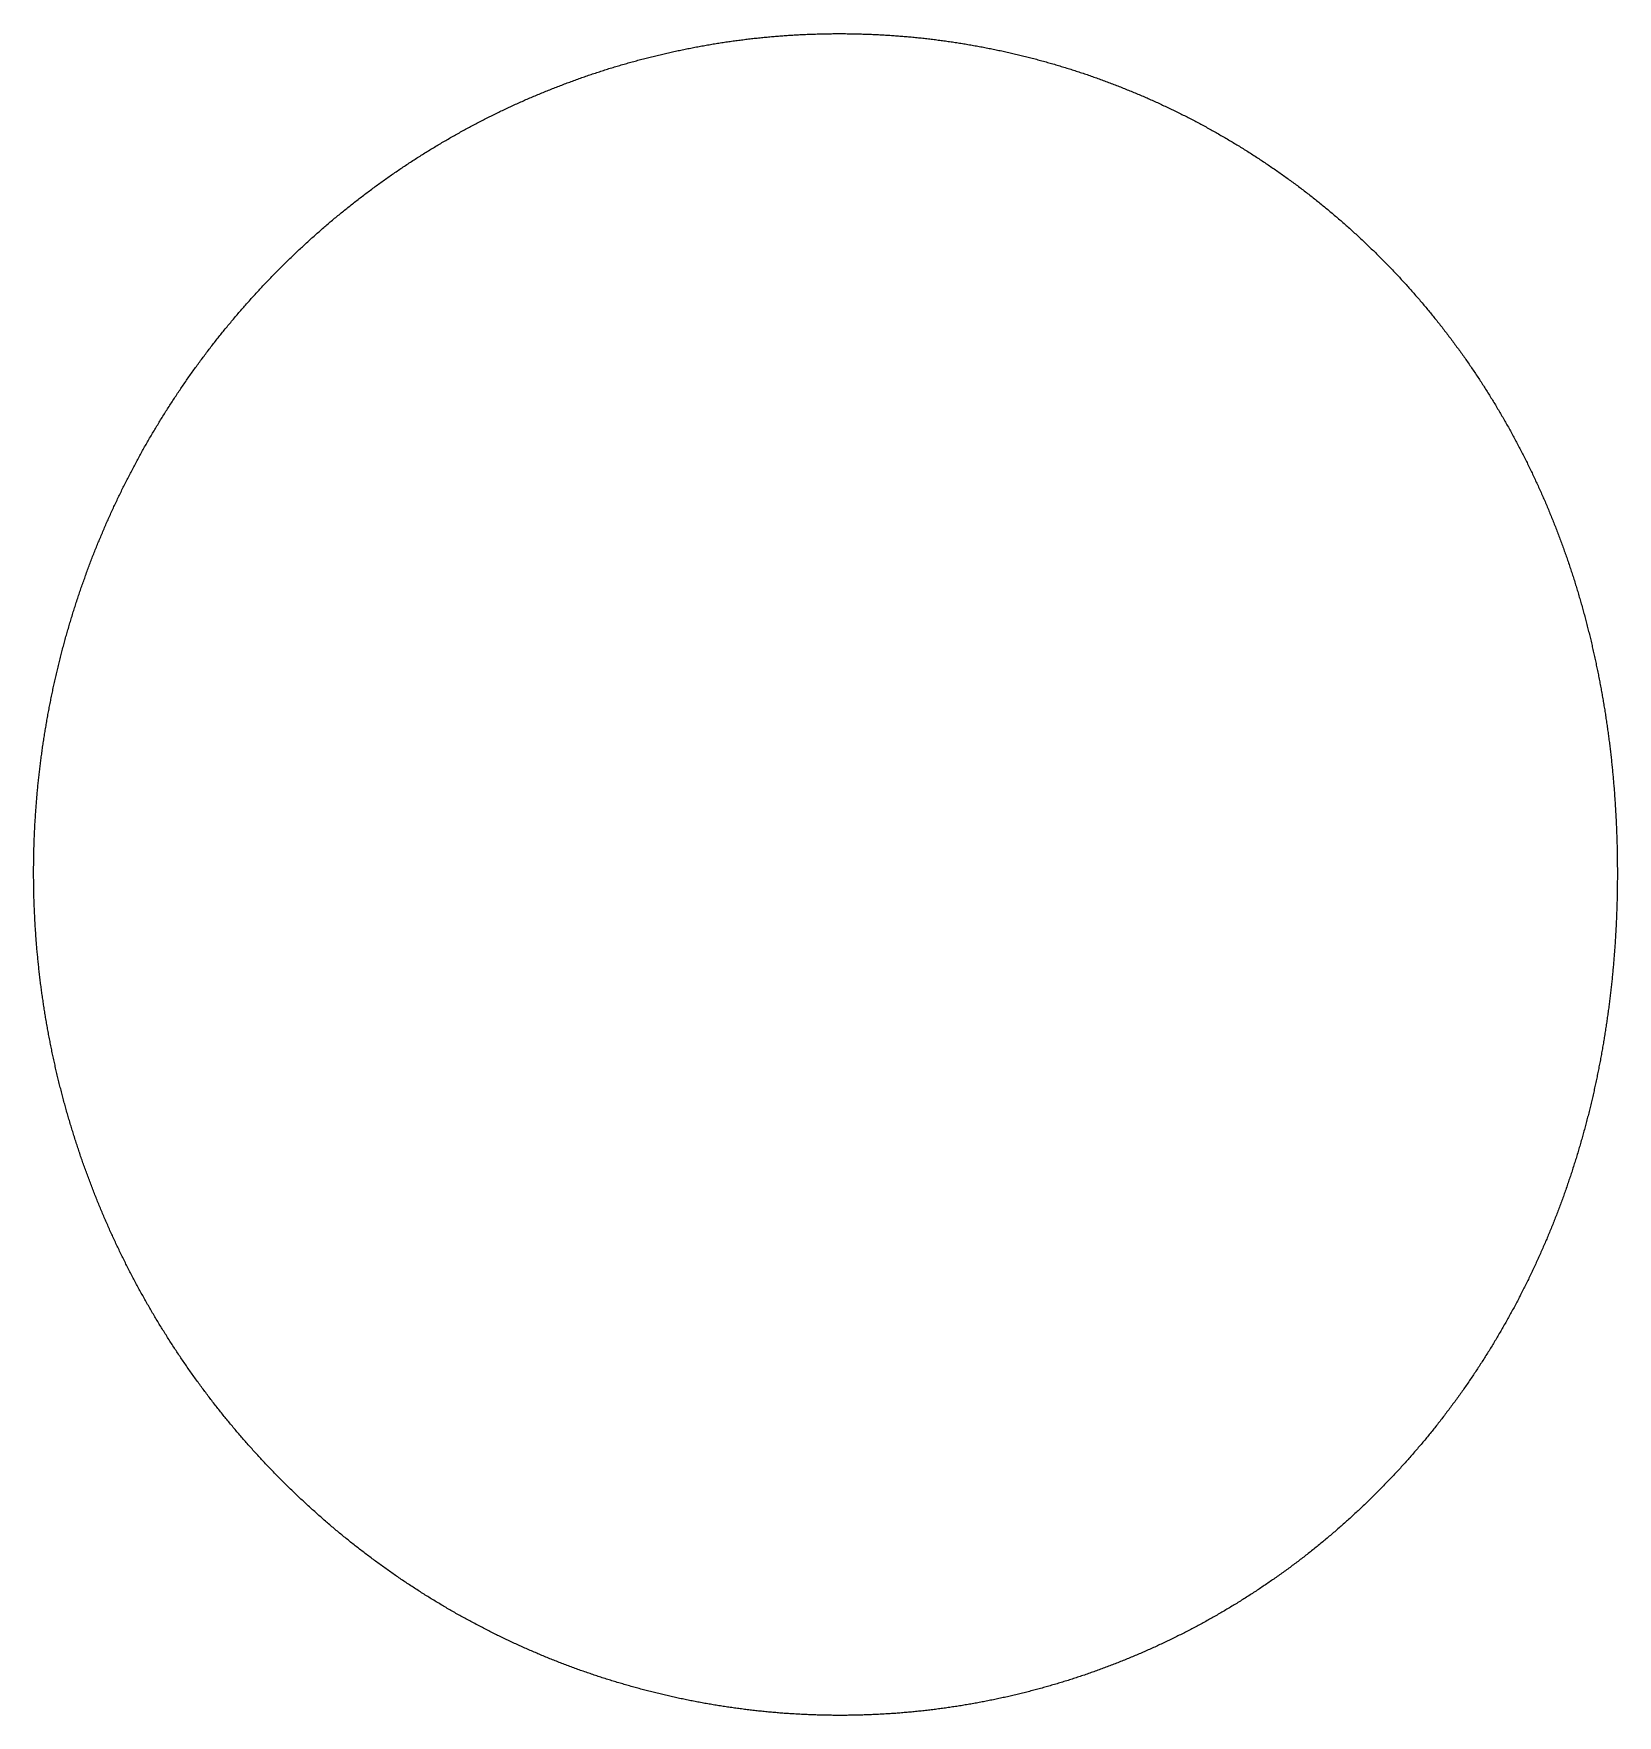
# Model space of a CAD drawing. Header units: metres. Extents: x -294 to 245, y -287 to 286.
import ezdxf

# ---------------------------------------------------------------- set-up
doc = ezdxf.new("R2010")
doc.units = ezdxf.units.M

msp = doc.modelspace()

# ---------------------------------------------------------------- linework, layer by layer
msp.add_lwpolyline([(245.04, 0), (245.04, -0.21), (245.04, -0.7), (245.04, -1.19), (245.04, -1.19), (245.04, -1.67), (245.04, -2.16), (245.03, -2.65), (245.03, -3.13), (245.03, -3.62), (245.02, -4.11), (245.02, -4.59), (245.01, -5.08), (245, -5.57), (245, -6.05), (244.99, -6.54), (244.98, -7.03), (244.97, -7.51), (244.96, -8), (244.95, -8.49), (244.94, -8.97), (244.93, -9.46), (244.91, -9.95), (244.9, -10.43), (244.89, -10.92), (244.87, -11.41), (244.85, -11.89), (244.84, -12.38), (244.82, -12.86), (244.8, -13.35), (244.79, -13.84), (244.77, -14.32), (244.75, -14.81), (244.73, -15.3), (244.71, -15.78), (244.68, -16.27), (244.66, -16.76), (244.64, -17.24), (244.62, -17.73), (244.59, -18.21), (244.57, -18.7), (244.54, -19.19), (244.51, -19.67), (244.49, -20.16), (244.46, -20.64), (244.43, -21.13), (244.4, -21.62), (244.37, -22.1), (244.34, -22.59), (244.31, -23.07), (244.28, -23.56), (244.25, -24.04), (244.21, -24.53), (244.18, -25.02), (244.15, -25.5), (244.11, -25.99), (244.07, -26.47), (244.04, -26.96), (244, -27.44), (243.96, -27.93), (243.93, -28.41), (243.89, -28.9), (243.85, -29.38), (243.81, -29.87), (243.77, -30.35), (243.72, -30.84), (243.68, -31.32), (243.64, -31.81), (243.59, -32.29), (243.55, -32.78), (243.5, -33.26), (243.46, -33.75), (243.41, -34.23), (243.36, -34.71), (243.32, -35.2), (243.27, -35.68), (243.22, -36.17), (243.17, -36.65), (243.12, -37.14), (243.07, -37.62), (243.01, -38.1), (242.96, -38.59), (242.91, -39.07), (242.85, -39.56), (242.8, -40.04), (242.74, -40.52), (242.69, -41.01), (242.63, -41.49), (242.57, -41.97), (242.51, -42.46), (242.46, -42.94), (242.4, -43.42), (242.34, -43.9), (242.27, -44.39), (242.21, -44.87), (242.15, -45.35), (242.09, -45.84), (242.02, -46.32), (241.96, -46.8), (241.89, -47.28), (241.83, -47.76), (241.76, -48.25), (241.69, -48.73), (241.62, -49.21), (241.56, -49.69), (241.49, -50.17), (241.42, -50.66), (241.34, -51.14), (241.27, -51.62), (241.2, -52.1), (241.13, -52.58), (241.05, -53.06), (240.98, -53.54), (240.9, -54.02), (240.83, -54.5), (240.75, -54.99), (240.67, -55.47), (240.6, -55.95), (240.52, -56.43), (240.44, -56.91), (240.36, -57.39), (240.28, -57.87), (240.19, -58.35), (240.11, -58.83), (240.03, -59.31), (239.94, -59.79), (239.86, -60.26), (239.77, -60.74), (239.69, -61.22), (239.6, -61.7), (239.51, -62.18), (239.43, -62.66), (239.34, -63.14), (239.25, -63.62), (239.16, -64.09), (239.07, -64.57), (238.97, -65.05), (238.88, -65.53), (238.79, -66.01), (238.69, -66.48), (238.6, -66.96), (238.5, -67.44), (238.41, -67.92), (238.31, -68.39), (238.21, -68.87), (238.11, -69.35), (238.01, -69.82), (237.91, -70.3), (237.81, -70.77), (237.71, -71.25), (237.61, -71.73), (237.51, -72.2), (237.4, -72.68), (237.3, -73.15), (237.19, -73.63), (237.09, -74.1), (236.98, -74.58), (236.87, -75.05), (236.77, -75.53), (236.66, -76), (236.55, -76.48), (236.44, -76.95), (236.32, -77.42), (236.21, -77.9), (236.1, -78.37), (235.99, -78.84), (235.87, -79.32), (235.76, -79.79), (235.64, -80.26), (235.52, -80.74), (235.41, -81.21), (235.29, -81.68), (235.17, -82.15), (235.05, -82.62), (234.93, -83.1), (234.81, -83.57), (234.69, -84.04), (234.56, -84.51), (234.44, -84.98), (234.32, -85.45), (234.19, -85.92), (234.07, -86.39), (233.94, -86.86), (233.81, -87.33), (233.68, -87.8), (233.56, -88.27), (233.43, -88.74), (233.3, -89.21), (233.17, -89.68), (233.03, -90.14), (232.9, -90.61), (232.77, -91.08), (232.63, -91.55), (232.5, -92.02), (232.36, -92.48), (232.23, -92.95), (232.09, -93.42), (231.95, -93.89), (231.81, -94.35), (231.67, -94.82), (231.53, -95.28), (231.39, -95.75), (231.25, -96.22), (231.11, -96.68), (230.97, -97.15), (230.82, -97.61), (230.68, -98.08), (230.53, -98.54), (230.39, -99.01), (230.24, -99.47), (230.09, -99.93), (229.94, -100.4), (229.8, -100.86), (229.65, -101.32), (229.49, -101.79), (229.34, -102.25), (229.19, -102.71), (229.04, -103.17), (228.88, -103.63), (228.73, -104.1), (228.57, -104.56), (228.42, -105.02), (228.26, -105.48), (228.1, -105.94), (227.95, -106.4), (227.79, -106.86), (227.63, -107.32), (227.47, -107.78), (227.3, -108.24), (227.14, -108.7), (226.98, -109.16), (226.82, -109.61), (226.65, -110.07), (226.49, -110.53), (226.32, -110.99), (226.15, -111.44), (225.98, -111.9), (225.82, -112.36), (225.65, -112.81), (225.48, -113.27), (225.31, -113.73), (225.14, -114.18), (224.96, -114.64), (224.79, -115.09), (224.62, -115.55), (224.44, -116), (224.27, -116.45), (224.09, -116.91), (223.91, -117.36), (223.74, -117.81), (223.56, -118.27), (223.38, -118.72), (223.2, -119.17), (223.02, -119.62), (222.84, -120.08), (222.65, -120.53), (222.47, -120.98), (222.29, -121.43), (222.1, -121.88), (221.92, -122.33), (221.73, -122.78), (221.54, -123.23), (221.36, -123.68), (221.17, -124.13), (220.98, -124.57), (220.79, -125.02), (220.6, -125.47), (220.41, -125.92), (220.21, -126.37), (220.02, -126.81), (219.83, -127.26), (219.63, -127.7), (219.44, -128.15), (219.24, -128.6), (219.04, -129.04), (218.85, -129.49), (218.65, -129.93), (218.45, -130.37), (218.25, -130.82), (218.05, -131.26), (217.85, -131.7), (217.65, -132.15), (217.44, -132.59), (217.24, -133.03), (217.03, -133.47), (216.83, -133.91), (216.62, -134.36), (216.42, -134.8), (216.21, -135.24), (216, -135.68), (215.79, -136.12), (215.58, -136.56), (215.37, -136.99), (215.16, -137.43), (214.95, -137.87), (214.74, -138.31), (214.52, -138.75), (214.31, -139.18), (214.09, -139.62), (213.88, -140.06), (213.66, -140.49), (213.44, -140.93), (213.22, -141.36), (213.01, -141.8), (212.79, -142.23), (212.56, -142.66), (212.34, -143.1), (212.12, -143.53), (211.9, -143.96), (211.67, -144.4), (211.45, -144.83), (211.23, -145.26), (211, -145.69), (210.77, -146.12), (210.55, -146.55), (210.32, -146.98), (210.09, -147.41), (209.86, -147.84), (209.63, -148.27), (209.4, -148.7), (209.16, -149.12), (208.93, -149.55), (208.7, -149.98), (208.46, -150.41), (208.23, -150.83), (207.99, -151.26), (207.76, -151.68), (207.52, -152.11), (207.28, -152.53), (207.04, -152.96), (206.8, -153.38), (206.56, -153.8), (206.32, -154.23), (206.08, -154.65), (205.84, -155.07), (205.6, -155.49), (205.35, -155.91), (205.11, -156.34), (204.86, -156.76), (204.62, -157.18), (204.37, -157.6), (204.12, -158.01), (203.87, -158.43), (203.62, -158.85), (203.37, -159.27), (203.12, -159.69), (202.87, -160.1), (202.62, -160.52), (202.37, -160.94), (202.11, -161.35), (201.86, -161.77), (201.61, -162.18), (201.35, -162.59), (201.09, -163.01), (200.84, -163.42), (200.58, -163.83), (200.32, -164.25), (200.06, -164.66), (199.8, -165.07), (199.54, -165.48), (199.28, -165.89), (199.01, -166.3), (198.75, -166.71), (198.49, -167.12), (198.22, -167.53), (197.96, -167.94), (197.69, -168.34), (197.42, -168.75), (197.16, -169.16), (196.89, -169.56), (196.62, -169.97), (196.35, -170.37), (196.08, -170.78), (195.81, -171.18), (195.54, -171.59), (195.26, -171.99), (194.99, -172.39), (194.72, -172.79), (194.44, -173.2), (194.17, -173.6), (193.89, -174), (193.61, -174.4), (193.34, -174.8), (193.06, -175.2), (192.78, -175.6), (192.5, -175.99), (192.22, -176.39), (191.94, -176.79), (191.65, -177.19), (191.37, -177.58), (191.09, -177.98), (190.8, -178.37), (190.52, -178.77), (190.23, -179.16), (189.95, -179.56), (189.66, -179.95), (189.37, -180.34), (189.08, -180.73), (188.8, -181.12), (188.51, -181.52), (188.22, -181.91), (187.92, -182.3), (187.63, -182.69), (187.34, -183.07), (187.05, -183.46), (186.75, -183.85), (186.46, -184.24), (186.16, -184.63), (185.87, -185.01), (185.57, -185.4), (185.27, -185.78), (184.97, -186.17), (184.67, -186.55), (184.38, -186.93), (184.07, -187.32), (183.77, -187.7), (183.47, -188.08), (183.17, -188.46), (182.87, -188.84), (182.56, -189.22), (182.26, -189.6), (181.95, -189.98), (181.65, -190.36), (181.34, -190.74), (181.03, -191.12), (180.73, -191.49), (180.42, -191.87), (180.11, -192.25), (179.8, -192.62), (179.49, -193), (179.17, -193.37), (178.86, -193.74), (178.55, -194.12), (178.24, -194.49), (177.92, -194.86), (177.61, -195.23), (177.29, -195.6), (176.98, -195.97), (176.66, -196.34), (176.34, -196.71), (176.02, -197.08), (175.7, -197.45), (175.38, -197.81), (175.06, -198.18), (174.74, -198.55), (174.42, -198.91), (174.1, -199.28), (173.78, -199.64), (173.45, -200), (173.13, -200.37), (172.8, -200.73), (172.48, -201.09), (172.15, -201.45), (171.83, -201.81), (171.5, -202.17), (171.17, -202.53), (170.84, -202.89), (170.51, -203.25), (170.18, -203.61), (169.85, -203.96), (169.52, -204.32), (169.19, -204.67), (168.85, -205.03), (168.52, -205.38), (168.18, -205.74), (167.85, -206.09), (167.51, -206.44), (167.18, -206.8), (166.84, -207.15), (166.5, -207.5), (166.17, -207.85), (165.83, -208.2), (165.49, -208.55), (165.15, -208.89), (164.81, -209.24), (164.47, -209.59), (164.12, -209.94), (163.78, -210.28), (163.44, -210.63), (163.09, -210.97), (162.75, -211.31), (162.4, -211.66), (162.06, -212), (161.71, -212.34), (161.37, -212.68), (161.02, -213.02), (160.67, -213.36), (160.32, -213.7), (159.97, -214.04), (159.62, -214.38), (159.27, -214.72), (158.92, -215.05), (158.57, -215.39), (158.21, -215.72), (157.86, -216.06), (157.51, -216.39), (157.15, -216.73), (156.8, -217.06), (156.44, -217.39), (156.08, -217.72), (155.73, -218.05), (155.37, -218.38), (155.01, -218.71), (154.65, -219.04), (154.29, -219.37), (153.93, -219.7), (153.57, -220.02), (153.21, -220.35), (152.85, -220.68), (152.49, -221), (152.12, -221.32), (151.76, -221.65), (151.39, -221.97), (151.03, -222.29), (150.66, -222.61), (150.3, -222.94), (149.93, -223.26), (149.56, -223.57), (149.2, -223.89), (148.83, -224.21), (148.46, -224.53), (148.09, -224.84), (147.72, -225.16), (147.35, -225.48), (146.98, -225.79), (146.6, -226.1), (146.23, -226.42), (145.86, -226.73), (145.48, -227.04), (145.11, -227.35), (144.73, -227.66), (144.36, -227.97), (143.98, -228.28), (143.61, -228.59), (143.23, -228.9), (142.85, -229.2), (142.47, -229.51), (142.09, -229.81), (141.71, -230.12), (141.33, -230.42), (140.95, -230.73), (140.57, -231.03), (140.19, -231.33), (139.81, -231.63), (139.42, -231.93), (139.04, -232.23), (138.66, -232.53), (138.27, -232.83), (137.89, -233.13), (137.5, -233.42), (137.11, -233.72), (136.73, -234.01), (136.34, -234.31), (135.95, -234.6), (135.56, -234.9), (135.17, -235.19), (134.79, -235.48), (134.39, -235.77), (134, -236.06), (133.61, -236.35), (133.22, -236.64), (132.83, -236.93), (132.44, -237.21), (132.04, -237.5), (131.65, -237.79), (131.25, -238.07), (130.86, -238.36), (130.46, -238.64), (130.07, -238.92), (129.67, -239.2), (129.27, -239.49), (128.88, -239.77), (128.48, -240.05), (128.08, -240.32), (127.68, -240.6), (127.28, -240.88), (126.88, -241.16), (126.48, -241.43), (126.08, -241.71), (125.68, -241.98), (125.27, -242.26), (124.87, -242.53), (124.47, -242.8), (124.06, -243.07), (123.66, -243.35), (123.25, -243.62), (122.85, -243.88), (122.44, -244.15), (122.04, -244.42), (121.63, -244.69), (121.22, -244.95), (120.81, -245.22), (120.41, -245.48), (120, -245.75), (119.59, -246.01), (119.18, -246.27), (118.77, -246.54), (118.36, -246.8), (117.94, -247.06), (117.53, -247.32), (117.12, -247.57), (116.71, -247.83), (116.29, -248.09), (115.88, -248.34), (115.47, -248.6), (115.05, -248.85), (114.64, -249.11), (114.22, -249.36), (113.8, -249.61), (113.39, -249.87), (112.97, -250.12), (112.55, -250.37), (112.13, -250.62), (111.72, -250.86), (111.3, -251.11), (110.88, -251.36), (110.46, -251.6), (110.04, -251.85), (109.62, -252.09), (109.19, -252.34), (108.77, -252.58), (108.35, -252.82), (107.93, -253.06), (107.5, -253.3), (107.08, -253.54), (106.66, -253.78), (106.23, -254.02), (105.81, -254.26), (105.38, -254.49), (104.95, -254.73), (104.53, -254.96), (104.1, -255.2), (103.67, -255.43), (103.25, -255.66), (102.82, -255.89), (102.39, -256.12), (101.96, -256.35), (101.53, -256.58), (101.1, -256.81), (100.67, -257.04), (100.24, -257.26), (99.81, -257.49), (99.38, -257.71), (98.95, -257.94), (98.51, -258.16), (98.08, -258.38), (97.65, -258.61), (97.21, -258.83), (96.78, -259.05), (96.34, -259.27), (95.91, -259.48), (95.47, -259.7), (95.04, -259.92), (94.6, -260.13), (94.16, -260.35), (93.73, -260.56), (93.29, -260.78), (92.85, -260.99), (92.41, -261.2), (91.98, -261.41), (91.54, -261.62), (91.1, -261.83), (90.66, -262.04), (90.22, -262.25), (89.78, -262.46), (89.34, -262.66), (88.89, -262.87), (88.45, -263.07), (88.01, -263.27), (87.57, -263.48), (87.13, -263.68), (86.68, -263.88), (86.24, -264.08), (85.79, -264.28), (85.35, -264.48), (84.9, -264.67), (84.46, -264.87), (84.01, -265.07), (83.57, -265.26), (83.12, -265.46), (82.68, -265.65), (82.23, -265.84), (81.78, -266.03), (81.33, -266.22), (80.88, -266.41), (80.44, -266.6), (79.99, -266.79), (79.54, -266.98), (79.09, -267.17), (78.64, -267.35), (78.19, -267.54), (77.74, -267.72), (77.29, -267.9), (76.84, -268.09), (76.38, -268.27), (75.93, -268.45), (75.48, -268.63), (75.03, -268.81), (74.57, -268.98), (74.12, -269.16), (73.67, -269.34), (73.21, -269.51), (72.76, -269.69), (72.3, -269.86), (71.85, -270.03), (71.39, -270.21), (70.94, -270.38), (70.48, -270.55), (70.03, -270.72), (69.57, -270.89), (69.11, -271.05), (68.66, -271.22), (68.2, -271.39), (67.74, -271.55), (67.28, -271.71), (66.82, -271.88), (66.36, -272.04), (65.91, -272.2), (65.45, -272.36), (64.99, -272.52), (64.53, -272.68), (64.07, -272.84), (63.61, -273), (63.14, -273.15), (62.68, -273.31), (62.22, -273.46), (61.76, -273.62), (61.3, -273.77), (60.84, -273.92), (60.37, -274.07), (59.91, -274.22), (59.45, -274.37), (58.98, -274.52), (58.52, -274.67), (58.06, -274.82), (57.59, -274.96), (57.13, -275.11), (56.66, -275.25), (56.2, -275.39), (55.73, -275.54), (55.27, -275.68), (54.8, -275.82), (54.33, -275.96), (53.87, -276.1), (53.4, -276.24), (52.93, -276.37), (52.47, -276.51), (52, -276.64), (51.53, -276.78), (51.06, -276.91), (50.59, -277.04), (50.13, -277.18), (49.66, -277.31), (49.19, -277.44), (48.72, -277.57), (48.25, -277.69), (47.78, -277.82), (47.31, -277.95), (46.84, -278.07), (46.37, -278.2), (45.9, -278.32), (45.43, -278.44), (44.96, -278.57), (44.48, -278.69), (44.01, -278.81), (43.54, -278.93), (43.07, -279.05), (42.6, -279.16), (42.12, -279.28), (41.65, -279.4), (41.18, -279.51), (40.7, -279.62), (40.23, -279.74), (39.76, -279.85), (39.28, -279.96), (38.81, -280.07), (38.34, -280.18), (37.86, -280.29), (37.39, -280.4), (36.91, -280.5), (36.44, -280.61), (35.96, -280.71), (35.49, -280.82), (35.01, -280.92), (34.53, -281.02), (34.06, -281.13), (33.58, -281.23), (33.11, -281.33), (32.63, -281.42), (32.15, -281.52), (31.68, -281.62), (31.2, -281.71), (30.72, -281.81), (30.24, -281.9), (29.77, -282), (29.29, -282.09), (28.81, -282.18), (28.33, -282.27), (27.85, -282.36), (27.37, -282.45), (26.9, -282.54), (26.42, -282.63), (25.94, -282.71), (25.46, -282.8), (24.98, -282.88), (24.5, -282.96), (24.02, -283.05), (23.54, -283.13), (23.06, -283.21), (22.58, -283.29), (22.1, -283.37), (21.62, -283.45), (21.14, -283.52), (20.66, -283.6), (20.18, -283.67), (19.7, -283.75), (19.22, -283.82), (18.73, -283.89), (18.25, -283.97), (17.77, -284.04), (17.29, -284.11), (16.81, -284.17), (16.33, -284.24), (15.84, -284.31), (15.36, -284.38), (14.88, -284.44), (14.4, -284.5), (13.91, -284.57), (13.43, -284.63), (12.95, -284.69), (12.47, -284.75), (11.98, -284.81), (11.5, -284.87), (11.02, -284.93), (10.53, -284.99), (10.05, -285.04), (9.57, -285.1), (9.08, -285.15), (8.6, -285.21), (8.11, -285.26), (7.63, -285.31), (7.15, -285.36), (6.66, -285.41), (6.18, -285.46), (5.69, -285.51), (5.21, -285.55), (4.72, -285.6), (4.24, -285.65), (3.76, -285.69), (3.27, -285.73), (2.79, -285.78), (2.3, -285.82), (1.82, -285.86), (1.33, -285.9), (0.85, -285.94), (0.36, -285.97), (-0.12, -286.01), (-0.61, -286.05), (-1.1, -286.08), (-1.58, -286.12), (-2.07, -286.15), (-2.55, -286.18), (-3.04, -286.21), (-3.52, -286.24), (-4.01, -286.27), (-4.5, -286.3), (-4.98, -286.33), (-5.47, -286.36), (-5.95, -286.38), (-6.44, -286.41), (-6.93, -286.43), (-7.41, -286.46), (-7.9, -286.48), (-8.38, -286.5), (-8.87, -286.52), (-9.36, -286.54), (-9.84, -286.56), (-10.33, -286.58), (-10.82, -286.59), (-11.3, -286.61), (-11.79, -286.62), (-12.28, -286.64), (-12.76, -286.65), (-13.25, -286.66), (-13.73, -286.67), (-14.22, -286.68), (-14.71, -286.69), (-15.19, -286.7), (-15.68, -286.71), (-16.17, -286.72), (-16.65, -286.72), (-17.14, -286.73), (-17.63, -286.73), (-18.11, -286.74), (-18.6, -286.74), (-19.09, -286.74), (-19.57, -286.74), (-20.06, -286.74), (-20.55, -286.74), (-21.04, -286.74), (-21.52, -286.73), (-22.01, -286.73), (-22.5, -286.72), (-22.98, -286.72), (-23.47, -286.71), (-23.96, -286.7), (-24.44, -286.69), (-24.93, -286.68), (-25.41, -286.67), (-25.9, -286.66), (-26.39, -286.65), (-26.87, -286.64), (-27.36, -286.62), (-27.85, -286.61), (-28.33, -286.59), (-28.82, -286.57), (-29.31, -286.56), (-29.79, -286.54), (-30.28, -286.52), (-30.77, -286.5), (-31.25, -286.48), (-31.74, -286.45), (-32.22, -286.43), (-32.71, -286.41), (-33.2, -286.38), (-33.68, -286.36), (-34.17, -286.33), (-34.65, -286.3), (-35.14, -286.27), (-35.63, -286.24), (-36.11, -286.21), (-36.6, -286.18), (-37.08, -286.15), (-37.57, -286.12), (-38.05, -286.08), (-38.54, -286.05), (-39.03, -286.01), (-39.51, -285.97), (-40, -285.94), (-40.48, -285.9), (-40.97, -285.86), (-41.45, -285.82), (-41.94, -285.78), (-42.42, -285.73), (-42.91, -285.69), (-43.39, -285.65), (-43.87, -285.6), (-44.36, -285.55), (-44.84, -285.51), (-45.33, -285.46), (-45.81, -285.41), (-46.3, -285.36), (-46.78, -285.31), (-47.26, -285.26), (-47.75, -285.21), (-48.23, -285.16), (-48.72, -285.1), (-49.2, -285.05), (-49.68, -284.99), (-50.17, -284.93), (-50.65, -284.88), (-51.13, -284.82), (-51.62, -284.76), (-52.1, -284.7), (-52.58, -284.64), (-53.06, -284.57), (-53.55, -284.51), (-54.03, -284.45), (-54.51, -284.38), (-54.99, -284.32), (-55.48, -284.25), (-55.96, -284.18), (-56.44, -284.11), (-56.92, -284.05), (-57.4, -283.98), (-57.89, -283.9), (-58.37, -283.83), (-58.85, -283.76), (-59.33, -283.69), (-59.81, -283.61), (-60.29, -283.54), (-60.77, -283.46), (-61.25, -283.38), (-61.73, -283.3), (-62.21, -283.22), (-62.69, -283.14), (-63.17, -283.06), (-63.65, -282.98), (-64.13, -282.9), (-64.61, -282.82), (-65.09, -282.73), (-65.57, -282.65), (-66.05, -282.56), (-66.53, -282.47), (-67.01, -282.38), (-67.49, -282.3), (-67.96, -282.21), (-68.44, -282.12), (-68.92, -282.02), (-69.4, -281.93), (-69.88, -281.84), (-70.35, -281.74), (-70.83, -281.65), (-71.31, -281.55), (-71.78, -281.46), (-72.26, -281.36), (-72.74, -281.26), (-73.21, -281.16), (-73.69, -281.06), (-74.17, -280.96), (-74.64, -280.86), (-75.12, -280.75), (-75.59, -280.65), (-76.07, -280.55), (-76.54, -280.44), (-77.02, -280.33), (-77.49, -280.23), (-77.97, -280.12), (-78.44, -280.01), (-78.92, -279.9), (-79.39, -279.79), (-79.86, -279.68), (-80.34, -279.57), (-80.81, -279.45), (-81.28, -279.34), (-81.76, -279.22), (-82.23, -279.11), (-82.7, -278.99), (-83.17, -278.87), (-83.65, -278.75), (-84.12, -278.63), (-84.59, -278.51), (-85.06, -278.39), (-85.53, -278.27), (-86, -278.15), (-86.47, -278.02), (-86.95, -277.9), (-87.42, -277.77), (-87.89, -277.65), (-88.36, -277.52), (-88.82, -277.39), (-89.29, -277.26), (-89.76, -277.13), (-90.23, -277), (-90.7, -276.87), (-91.17, -276.74), (-91.64, -276.61), (-92.1, -276.47), (-92.57, -276.34), (-93.04, -276.2), (-93.51, -276.06), (-93.97, -275.93), (-94.44, -275.79), (-94.91, -275.65), (-95.37, -275.51), (-95.84, -275.37), (-96.3, -275.23), (-96.77, -275.08), (-97.23, -274.94), (-97.7, -274.8), (-98.16, -274.65), (-98.63, -274.5), (-99.09, -274.36), (-99.56, -274.21), (-100.02, -274.06), (-100.48, -273.91), (-100.95, -273.76), (-101.41, -273.61), (-101.87, -273.46), (-102.33, -273.31), (-102.8, -273.15), (-103.26, -273), (-103.72, -272.84), (-104.18, -272.69), (-104.64, -272.53), (-105.1, -272.37), (-105.56, -272.21), (-106.02, -272.05), (-106.48, -271.89), (-106.94, -271.73), (-107.4, -271.57), (-107.86, -271.41), (-108.32, -271.24), (-108.77, -271.08), (-109.23, -270.92), (-109.69, -270.75), (-110.15, -270.58), (-110.6, -270.41), (-111.06, -270.25), (-111.52, -270.08), (-111.97, -269.91), (-112.43, -269.73), (-112.88, -269.56), (-113.34, -269.39), (-113.79, -269.22), (-114.25, -269.04), (-114.7, -268.87), (-115.15, -268.69), (-115.61, -268.51), (-116.06, -268.34), (-116.51, -268.16), (-116.97, -267.98), (-117.42, -267.8), (-117.87, -267.62), (-118.32, -267.44), (-118.77, -267.25), (-119.22, -267.07), (-119.67, -266.88), (-120.12, -266.7), (-120.57, -266.51), (-121.02, -266.33), (-121.47, -266.14), (-121.92, -265.95), (-122.37, -265.76), (-122.82, -265.57), (-123.27, -265.38), (-123.71, -265.19), (-124.16, -265), (-124.61, -264.81), (-125.05, -264.61), (-125.5, -264.42), (-125.95, -264.22), (-126.39, -264.02), (-126.84, -263.83), (-127.28, -263.63), (-127.72, -263.43), (-128.17, -263.23), (-128.61, -263.03), (-129.06, -262.83), (-129.5, -262.63), (-129.94, -262.43), (-130.38, -262.22), (-130.82, -262.02), (-131.27, -261.81), (-131.71, -261.61), (-132.15, -261.4), (-132.59, -261.19), (-133.03, -260.98), (-133.47, -260.77), (-133.91, -260.56), (-134.34, -260.35), (-134.78, -260.14), (-135.22, -259.93), (-135.66, -259.72), (-136.1, -259.5), (-136.53, -259.29), (-136.97, -259.07), (-137.4, -258.86), (-137.84, -258.64), (-138.28, -258.42), (-138.71, -258.2), (-139.14, -257.98), (-139.58, -257.76), (-140.01, -257.54), (-140.45, -257.32), (-140.88, -257.1), (-141.31, -256.87), (-141.74, -256.65), (-142.17, -256.42), (-142.61, -256.2), (-143.04, -255.97), (-143.47, -255.75), (-143.9, -255.52), (-144.33, -255.29), (-144.76, -255.06), (-145.18, -254.83), (-145.61, -254.6), (-146.04, -254.37), (-146.47, -254.13), (-146.9, -253.9), (-147.32, -253.67), (-147.75, -253.43), (-148.17, -253.2), (-148.6, -252.96), (-149.02, -252.72), (-149.45, -252.48), (-149.87, -252.24), (-150.3, -252.01), (-150.72, -251.76), (-151.14, -251.52), (-151.57, -251.28), (-151.99, -251.04), (-152.41, -250.8), (-152.83, -250.55), (-153.25, -250.31), (-153.67, -250.06), (-154.09, -249.81), (-154.51, -249.57), (-154.93, -249.32), (-155.35, -249.07), (-155.76, -248.82), (-156.18, -248.57), (-156.6, -248.32), (-157.02, -248.07), (-157.43, -247.82), (-157.85, -247.56), (-158.26, -247.31), (-158.68, -247.06), (-159.09, -246.8), (-159.51, -246.54), (-159.92, -246.29), (-160.33, -246.03), (-160.75, -245.77), (-161.16, -245.51), (-161.57, -245.25), (-161.98, -244.99), (-162.39, -244.73), (-162.8, -244.47), (-163.21, -244.21), (-163.62, -243.94), (-164.03, -243.68), (-164.44, -243.41), (-164.85, -243.15), (-165.25, -242.88), (-165.66, -242.62), (-166.07, -242.35), (-166.47, -242.08), (-166.88, -241.81), (-167.28, -241.54), (-167.69, -241.27), (-168.09, -241), (-168.49, -240.73), (-168.9, -240.45), (-169.3, -240.18), (-169.7, -239.91), (-170.1, -239.63), (-170.51, -239.36), (-170.91, -239.08), (-171.31, -238.8), (-171.71, -238.52), (-172.1, -238.25), (-172.5, -237.97), (-172.9, -237.69), (-173.3, -237.41), (-173.7, -237.12), (-174.09, -236.84), (-174.49, -236.56), (-174.88, -236.28), (-175.28, -235.99), (-175.67, -235.71), (-176.07, -235.42), (-176.46, -235.13), (-176.86, -234.85), (-177.25, -234.56), (-177.64, -234.27), (-178.03, -233.98), (-178.42, -233.69), (-178.81, -233.4), (-179.2, -233.11), (-179.59, -232.82), (-179.98, -232.53), (-180.37, -232.23), (-180.76, -231.94), (-181.15, -231.65), (-181.53, -231.35), (-181.92, -231.06), (-182.31, -230.76), (-182.69, -230.46), (-183.08, -230.16), (-183.46, -229.87), (-183.84, -229.57), (-184.23, -229.27), (-184.61, -228.97), (-184.99, -228.66), (-185.37, -228.36), (-185.76, -228.06), (-186.14, -227.76), (-186.52, -227.45), (-186.9, -227.15), (-187.27, -226.84), (-187.65, -226.54), (-188.03, -226.23), (-188.41, -225.92), (-188.79, -225.61), (-189.16, -225.31), (-189.54, -225), (-189.91, -224.69), (-190.29, -224.38), (-190.66, -224.06), (-191.03, -223.75), (-191.41, -223.44), (-191.78, -223.13), (-192.15, -222.81), (-192.52, -222.5), (-192.89, -222.18), (-193.27, -221.87), (-193.63, -221.55), (-194, -221.23), (-194.37, -220.92), (-194.74, -220.6), (-195.11, -220.28), (-195.48, -219.96), (-195.84, -219.64), (-196.21, -219.32), (-196.57, -219), (-196.94, -218.67), (-197.3, -218.35), (-197.67, -218.03), (-198.03, -217.7), (-198.39, -217.38), (-198.75, -217.05), (-199.11, -216.73), (-199.48, -216.4), (-199.84, -216.07), (-200.2, -215.74), (-200.55, -215.42), (-200.91, -215.09), (-201.27, -214.76), (-201.63, -214.43), (-201.98, -214.1), (-202.34, -213.76), (-202.7, -213.43), (-203.05, -213.1), (-203.41, -212.76), (-203.76, -212.43), (-204.11, -212.1), (-204.47, -211.76), (-204.82, -211.42), (-205.17, -211.09), (-205.52, -210.75), (-205.87, -210.41), (-206.22, -210.07), (-206.57, -209.74), (-206.92, -209.4), (-207.27, -209.06), (-207.61, -208.71), (-207.96, -208.37), (-208.31, -208.03), (-208.65, -207.69), (-209, -207.34), (-209.34, -207), (-209.69, -206.66), (-210.03, -206.31), (-210.37, -205.97), (-210.71, -205.62), (-211.06, -205.27), (-211.4, -204.93), (-211.74, -204.58), (-212.08, -204.23), (-212.41, -203.88), (-212.75, -203.53), (-213.09, -203.18), (-213.43, -202.83), (-213.77, -202.48), (-214.1, -202.12), (-214.44, -201.77), (-214.77, -201.42), (-215.11, -201.07), (-215.44, -200.71), (-215.77, -200.36), (-216.1, -200), (-216.44, -199.64), (-216.77, -199.29), (-217.1, -198.93), (-217.43, -198.57), (-217.76, -198.21), (-218.09, -197.85), (-218.41, -197.49), (-218.74, -197.13), (-219.07, -196.77), (-219.39, -196.41), (-219.72, -196.05), (-220.04, -195.69), (-220.37, -195.33), (-220.69, -194.96), (-221.01, -194.6), (-221.34, -194.23), (-221.66, -193.87), (-221.98, -193.5), (-222.3, -193.14), (-222.62, -192.77), (-222.94, -192.4), (-223.26, -192.03), (-223.58, -191.67), (-223.89, -191.3), (-224.21, -190.93), (-224.53, -190.56), (-224.84, -190.19), (-225.16, -189.82), (-225.47, -189.44), (-225.78, -189.07), (-226.1, -188.7), (-226.41, -188.33), (-226.72, -187.95), (-227.03, -187.58), (-227.34, -187.2), (-227.65, -186.83), (-227.96, -186.45), (-228.27, -186.07), (-228.58, -185.7), (-228.89, -185.32), (-229.19, -184.94), (-229.5, -184.56), (-229.8, -184.18), (-230.11, -183.8), (-230.41, -183.42), (-230.71, -183.04), (-231.02, -182.66), (-231.32, -182.28), (-231.62, -181.9), (-231.92, -181.51), (-232.22, -181.13), (-232.52, -180.75), (-232.82, -180.36), (-233.12, -179.98), (-233.41, -179.59), (-233.71, -179.21), (-234.01, -178.82), (-234.3, -178.43), (-234.6, -178.05), (-234.89, -177.66), (-235.18, -177.27), (-235.48, -176.88), (-235.77, -176.49), (-236.06, -176.1), (-236.35, -175.71), (-236.64, -175.32), (-236.93, -174.93), (-237.22, -174.54), (-237.51, -174.15), (-237.8, -173.75), (-238.08, -173.36), (-238.37, -172.97), (-238.65, -172.57), (-238.94, -172.18), (-239.22, -171.78), (-239.51, -171.39), (-239.79, -170.99), (-240.07, -170.59), (-240.35, -170.2), (-240.63, -169.8), (-240.91, -169.4), (-241.19, -169), (-241.47, -168.6), (-241.75, -168.2), (-242.03, -167.8), (-242.3, -167.4), (-242.58, -167), (-242.85, -166.6), (-243.13, -166.2), (-243.4, -165.8), (-243.67, -165.39), (-243.95, -164.99), (-244.22, -164.59), (-244.49, -164.18), (-244.76, -163.78), (-245.03, -163.37), (-245.3, -162.97), (-245.57, -162.56), (-245.84, -162.16), (-246.1, -161.75), (-246.37, -161.34), (-246.63, -160.93), (-246.9, -160.52), (-247.16, -160.12), (-247.43, -159.71), (-247.69, -159.3), (-247.95, -158.89), (-248.21, -158.48), (-248.47, -158.07), (-248.74, -157.65), (-248.99, -157.24), (-249.25, -156.83), (-249.51, -156.42), (-249.77, -156), (-250.03, -155.59), (-250.28, -155.18), (-250.54, -154.76), (-250.79, -154.35), (-251.04, -153.93), (-251.3, -153.52), (-251.55, -153.1), (-251.8, -152.68), (-252.05, -152.27), (-252.3, -151.85), (-252.55, -151.43), (-252.8, -151.01), (-253.05, -150.59), (-253.3, -150.18), (-253.54, -149.76), (-253.79, -149.34), (-254.04, -148.92), (-254.28, -148.5), (-254.52, -148.07), (-254.77, -147.65), (-255.01, -147.23), (-255.25, -146.81), (-255.49, -146.39), (-255.73, -145.96), (-255.97, -145.54), (-256.21, -145.12), (-256.45, -144.69), (-256.69, -144.27), (-256.93, -143.84), (-257.16, -143.42), (-257.4, -142.99), (-257.63, -142.56), (-257.87, -142.14), (-258.1, -141.71), (-258.33, -141.28), (-258.56, -140.85), (-258.8, -140.43), (-259.03, -140), (-259.26, -139.57), (-259.49, -139.14), (-259.71, -138.71), (-259.94, -138.28), (-260.17, -137.85), (-260.39, -137.42), (-260.62, -136.99), (-260.84, -136.55), (-261.07, -136.12), (-261.29, -135.69), (-261.51, -135.26), (-261.74, -134.82), (-261.96, -134.39), (-262.18, -133.96), (-262.4, -133.52), (-262.62, -133.09), (-262.83, -132.65), (-263.05, -132.22), (-263.27, -131.78), (-263.48, -131.34), (-263.7, -130.91), (-263.91, -130.47), (-264.13, -130.03), (-264.34, -129.6), (-264.55, -129.16), (-264.77, -128.72), (-264.98, -128.28), (-265.19, -127.84), (-265.4, -127.4), (-265.61, -126.96), (-265.81, -126.52), (-266.02, -126.08), (-266.23, -125.64), (-266.43, -125.2), (-266.64, -124.76), (-266.84, -124.32), (-267.05, -123.88), (-267.25, -123.43), (-267.45, -122.99), (-267.65, -122.55), (-267.86, -122.11), (-268.06, -121.66), (-268.25, -121.22), (-268.45, -120.77), (-268.65, -120.33), (-268.85, -119.88), (-269.04, -119.44), (-269.24, -118.99), (-269.43, -118.55), (-269.63, -118.1), (-269.82, -117.65), (-270.01, -117.21), (-270.2, -116.76), (-270.39, -116.31), (-270.58, -115.86), (-270.77, -115.41), (-270.96, -114.96), (-271.15, -114.52), (-271.34, -114.07), (-271.52, -113.62), (-271.71, -113.17), (-271.89, -112.72), (-272.08, -112.27), (-272.26, -111.81), (-272.44, -111.36), (-272.62, -110.91), (-272.8, -110.46), (-272.99, -110.01), (-273.17, -109.56), (-273.34, -109.1), (-273.52, -108.65), (-273.7, -108.2), (-273.88, -107.74), (-274.05, -107.29), (-274.23, -106.84), (-274.4, -106.38), (-274.58, -105.93), (-274.75, -105.47), (-274.92, -105.02), (-275.09, -104.56), (-275.26, -104.11), (-275.43, -103.65), (-275.6, -103.19), (-275.77, -102.74), (-275.94, -102.28), (-276.11, -101.82), (-276.27, -101.37), (-276.44, -100.91), (-276.6, -100.45), (-276.77, -99.99), (-276.93, -99.53), (-277.09, -99.07), (-277.25, -98.62), (-277.41, -98.16), (-277.58, -97.7), (-277.73, -97.24), (-277.89, -96.78), (-278.05, -96.32), (-278.21, -95.86), (-278.36, -95.39), (-278.52, -94.93), (-278.68, -94.47), (-278.83, -94.01), (-278.98, -93.55), (-279.14, -93.09), (-279.29, -92.62), (-279.44, -92.16), (-279.59, -91.7), (-279.74, -91.23), (-279.89, -90.77), (-280.04, -90.31), (-280.18, -89.84), (-280.33, -89.38), (-280.47, -88.92), (-280.62, -88.45), (-280.76, -87.99), (-280.91, -87.52), (-281.05, -87.06), (-281.19, -86.59), (-281.33, -86.12), (-281.47, -85.66), (-281.61, -85.19), (-281.75, -84.73), (-281.89, -84.26), (-282.03, -83.79), (-282.16, -83.32), (-282.3, -82.86), (-282.43, -82.39), (-282.57, -81.92), (-282.7, -81.45), (-282.84, -80.99), (-282.97, -80.52), (-283.1, -80.05), (-283.23, -79.58), (-283.36, -79.11), (-283.49, -78.64), (-283.61, -78.17), (-283.74, -77.7), (-283.87, -77.23), (-283.99, -76.76), (-284.12, -76.29), (-284.24, -75.82), (-284.37, -75.35), (-284.49, -74.88), (-284.61, -74.41), (-284.73, -73.94), (-284.85, -73.46), (-284.97, -72.99), (-285.09, -72.52), (-285.21, -72.05), (-285.32, -71.58), (-285.44, -71.1), (-285.56, -70.63), (-285.67, -70.16), (-285.79, -69.68), (-285.9, -69.21), (-286.01, -68.74), (-286.12, -68.26), (-286.23, -67.79), (-286.34, -67.32), (-286.45, -66.84), (-286.56, -66.37), (-286.67, -65.89), (-286.78, -65.42), (-286.88, -64.94), (-286.99, -64.47), (-287.09, -63.99), (-287.2, -63.52), (-287.3, -63.04), (-287.4, -62.57), (-287.51, -62.09), (-287.61, -61.61), (-287.71, -61.14), (-287.81, -60.66), (-287.9, -60.18), (-288, -59.71), (-288.1, -59.23), (-288.2, -58.75), (-288.29, -58.28), (-288.39, -57.8), (-288.48, -57.32), (-288.57, -56.84), (-288.67, -56.37), (-288.76, -55.89), (-288.85, -55.41), (-288.94, -54.93), (-289.03, -54.45), (-289.12, -53.97), (-289.2, -53.49), (-289.29, -53.02), (-289.38, -52.54), (-289.46, -52.06), (-289.55, -51.58), (-289.63, -51.1), (-289.71, -50.62), (-289.8, -50.14), (-289.88, -49.66), (-289.96, -49.18), (-290.04, -48.7), (-290.12, -48.22), (-290.2, -47.74), (-290.27, -47.26), (-290.35, -46.78), (-290.43, -46.3), (-290.5, -45.82), (-290.57, -45.34), (-290.65, -44.85), (-290.72, -44.37), (-290.79, -43.89), (-290.86, -43.41), (-290.94, -42.93), (-291.01, -42.45), (-291.07, -41.97), (-291.14, -41.48), (-291.21, -41), (-291.28, -40.52), (-291.34, -40.04), (-291.41, -39.55), (-291.47, -39.07), (-291.53, -38.59), (-291.6, -38.11), (-291.66, -37.62), (-291.72, -37.14), (-291.78, -36.66), (-291.84, -36.18), (-291.9, -35.69), (-291.96, -35.21), (-292.01, -34.73), (-292.07, -34.24), (-292.13, -33.76), (-292.18, -33.28), (-292.23, -32.79), (-292.29, -32.31), (-292.34, -31.82), (-292.39, -31.34), (-292.44, -30.86), (-292.49, -30.37), (-292.54, -29.89), (-292.59, -29.4), (-292.64, -28.92), (-292.68, -28.43), (-292.73, -27.95), (-292.78, -27.47), (-292.82, -26.98), (-292.86, -26.5), (-292.91, -26.01), (-292.95, -25.53), (-292.99, -25.04), (-293.03, -24.56), (-293.07, -24.07), (-293.11, -23.59), (-293.15, -23.1), (-293.19, -22.62), (-293.22, -22.13), (-293.26, -21.64), (-293.29, -21.16), (-293.33, -20.67), (-293.36, -20.19), (-293.39, -19.7), (-293.43, -19.22), (-293.46, -18.73), (-293.49, -18.25), (-293.52, -17.76), (-293.55, -17.27), (-293.57, -16.79), (-293.6, -16.3), (-293.63, -15.82), (-293.65, -15.33), (-293.68, -14.84), (-293.7, -14.36), (-293.72, -13.87), (-293.75, -13.39), (-293.77, -12.9), (-293.79, -12.41), (-293.81, -11.93), (-293.83, -11.44), (-293.85, -10.95), (-293.86, -10.47), (-293.88, -9.98), (-293.9, -9.49), (-293.91, -9.01), (-293.93, -8.52), (-293.94, -8.04), (-293.95, -7.55), (-293.97, -7.06), (-293.98, -6.58), (-293.99, -6.09), (-294, -5.6), (-294.01, -5.12), (-294.01, -4.63), (-294.02, -4.14), (-294.03, -3.66), (-294.03, -3.17), (-294.04, -2.68), (-294.04, -2.2), (-294.05, -1.71), (-294.05, -1.22), (-294.05, -0.74), (-294.05, -0.25), (-294.05, 0.24), (-294.05, 0.72), (-294.05, 1.21), (-294.05, 1.7), (-294.05, 2.18), (-294.04, 2.67), (-294.04, 3.16), (-294.03, 3.64), (-294.03, 4.13), (-294.02, 4.62), (-294.01, 5.1), (-294, 5.59), (-293.99, 6.08), (-293.98, 6.56), (-293.97, 7.05), (-293.96, 7.54), (-293.95, 8.02), (-293.94, 8.51), (-293.92, 9), (-293.91, 9.48), (-293.89, 9.97), (-293.87, 10.46), (-293.86, 10.94), (-293.84, 11.43), (-293.82, 11.92), (-293.8, 12.4), (-293.78, 12.89), (-293.76, 13.37), (-293.74, 13.86), (-293.71, 14.35), (-293.69, 14.83), (-293.67, 15.32), (-293.64, 15.81), (-293.62, 16.29), (-293.59, 16.78), (-293.56, 17.26), (-293.53, 17.75), (-293.5, 18.24), (-293.47, 18.72), (-293.44, 19.21), (-293.41, 19.69), (-293.38, 20.18), (-293.35, 20.66), (-293.31, 21.15), (-293.28, 21.63), (-293.24, 22.12), (-293.21, 22.61), (-293.17, 23.09), (-293.13, 23.58), (-293.09, 24.06), (-293.06, 24.55), (-293.02, 25.03), (-292.97, 25.52), (-292.93, 26), (-292.89, 26.49), (-292.85, 26.97), (-292.8, 27.46), (-292.76, 27.94), (-292.71, 28.42), (-292.67, 28.91), (-292.62, 29.39), (-292.57, 29.88), (-292.52, 30.36), (-292.47, 30.85), (-292.42, 31.33), (-292.37, 31.81), (-292.32, 32.3), (-292.26, 32.78), (-292.21, 33.27), (-292.16, 33.75), (-292.1, 34.23), (-292.04, 34.72), (-291.99, 35.2), (-291.93, 35.68), (-291.87, 36.17), (-291.81, 36.65), (-291.75, 37.13), (-291.69, 37.62), (-291.63, 38.1), (-291.57, 38.58), (-291.51, 39.06), (-291.44, 39.55), (-291.38, 40.03), (-291.31, 40.51), (-291.25, 40.99), (-291.18, 41.48), (-291.11, 41.96), (-291.05, 42.44), (-290.98, 42.92), (-290.91, 43.4), (-290.84, 43.88), (-290.76, 44.37), (-290.69, 44.85), (-290.62, 45.33), (-290.55, 45.81), (-290.47, 46.29), (-290.4, 46.77), (-290.32, 47.25), (-290.24, 47.73), (-290.16, 48.21), (-290.08, 48.69), (-290.01, 49.17), (-289.93, 49.65), (-289.84, 50.13), (-289.76, 50.61), (-289.68, 51.09), (-289.6, 51.57), (-289.51, 52.05), (-289.43, 52.53), (-289.34, 53.01), (-289.25, 53.49), (-289.17, 53.97), (-289.08, 54.45), (-288.99, 54.92), (-288.9, 55.4), (-288.81, 55.88), (-288.72, 56.36), (-288.63, 56.84), (-288.54, 57.32), (-288.44, 57.79), (-288.35, 58.27), (-288.25, 58.75), (-288.16, 59.23), (-288.06, 59.7), (-287.96, 60.18), (-287.87, 60.66), (-287.77, 61.13), (-287.67, 61.61), (-287.57, 62.08), (-287.47, 62.56), (-287.36, 63.04), (-287.26, 63.51), (-287.16, 63.99), (-287.05, 64.46), (-286.95, 64.94), (-286.84, 65.41), (-286.73, 65.89), (-286.63, 66.36), (-286.52, 66.84), (-286.41, 67.31), (-286.3, 67.79), (-286.19, 68.26), (-286.08, 68.73), (-285.97, 69.21), (-285.85, 69.68), (-285.74, 70.15), (-285.62, 70.63), (-285.51, 71.1), (-285.39, 71.57), (-285.28, 72.05), (-285.16, 72.52), (-285.04, 72.99), (-284.92, 73.46), (-284.8, 73.93), (-284.68, 74.4), (-284.56, 74.88), (-284.44, 75.35), (-284.31, 75.82), (-284.19, 76.29), (-284.06, 76.76), (-283.94, 77.23), (-283.81, 77.7), (-283.68, 78.17), (-283.56, 78.64), (-283.43, 79.11), (-283.3, 79.58), (-283.17, 80.05), (-283.04, 80.52), (-282.91, 80.98), (-282.77, 81.45), (-282.64, 81.92), (-282.51, 82.39), (-282.37, 82.86), (-282.24, 83.32), (-282.1, 83.79), (-281.96, 84.26), (-281.83, 84.72), (-281.69, 85.19), (-281.55, 85.66), (-281.41, 86.12), (-281.27, 86.59), (-281.13, 87.06), (-280.98, 87.52), (-280.84, 87.99), (-280.7, 88.45), (-280.55, 88.92), (-280.41, 89.38), (-280.26, 89.84), (-280.11, 90.31), (-279.97, 90.77), (-279.82, 91.24), (-279.67, 91.7), (-279.52, 92.16), (-279.37, 92.62), (-279.22, 93.09), (-279.06, 93.55), (-278.91, 94.01), (-278.76, 94.47), (-278.6, 94.93), (-278.45, 95.4), (-278.29, 95.86), (-278.13, 96.32), (-277.97, 96.78), (-277.82, 97.24), (-277.66, 97.7), (-277.5, 98.16), (-277.34, 98.62), (-277.17, 99.08), (-277.01, 99.53), (-276.85, 99.99), (-276.68, 100.45), (-276.52, 100.91), (-276.35, 101.37), (-276.19, 101.82), (-276.02, 102.28), (-275.85, 102.74), (-275.68, 103.19), (-275.51, 103.65), (-275.34, 104.11), (-275.17, 104.56), (-275, 105.02), (-274.83, 105.47), (-274.66, 105.93), (-274.48, 106.38), (-274.31, 106.84), (-274.13, 107.29), (-273.96, 107.75), (-273.78, 108.2), (-273.6, 108.65), (-273.42, 109.1), (-273.25, 109.56), (-273.07, 110.01), (-272.88, 110.46), (-272.7, 110.91), (-272.52, 111.36), (-272.34, 111.82), (-272.15, 112.27), (-271.97, 112.72), (-271.78, 113.17), (-271.6, 113.62), (-271.41, 114.07), (-271.22, 114.51), (-271.04, 114.96), (-270.85, 115.41), (-270.66, 115.86), (-270.47, 116.31), (-270.28, 116.76), (-270.08, 117.2), (-269.89, 117.65), (-269.7, 118.1), (-269.5, 118.54), (-269.31, 118.99), (-269.11, 119.43), (-268.92, 119.88), (-268.72, 120.32), (-268.52, 120.77), (-268.32, 121.21), (-268.12, 121.66), (-267.92, 122.1), (-267.72, 122.54), (-267.52, 122.99), (-267.32, 123.43), (-267.11, 123.87), (-266.91, 124.31), (-266.71, 124.76), (-266.5, 125.2), (-266.29, 125.64), (-266.09, 126.08), (-265.88, 126.52), (-265.67, 126.96), (-265.46, 127.4), (-265.25, 127.84), (-265.04, 128.28), (-264.83, 128.71), (-264.62, 129.15), (-264.4, 129.59), (-264.19, 130.03), (-263.98, 130.46), (-263.76, 130.9), (-263.55, 131.34), (-263.33, 131.77), (-263.11, 132.21), (-262.89, 132.64), (-262.68, 133.08), (-262.46, 133.51), (-262.24, 133.95), (-262.02, 134.38), (-261.79, 134.81), (-261.57, 135.25), (-261.35, 135.68), (-261.12, 136.11), (-260.9, 136.54), (-260.67, 136.97), (-260.45, 137.41), (-260.22, 137.84), (-259.99, 138.27), (-259.77, 138.7), (-259.54, 139.13), (-259.31, 139.56), (-259.08, 139.98), (-258.85, 140.41), (-258.61, 140.84), (-258.38, 141.27), (-258.15, 141.7), (-257.91, 142.12), (-257.68, 142.55), (-257.44, 142.97), (-257.21, 143.4), (-256.97, 143.83), (-256.73, 144.25), (-256.5, 144.67), (-256.26, 145.1), (-256.02, 145.52), (-255.78, 145.95), (-255.54, 146.37), (-255.29, 146.79), (-255.05, 147.21), (-254.81, 147.63), (-254.56, 148.06), (-254.32, 148.48), (-254.07, 148.9), (-253.83, 149.32), (-253.58, 149.74), (-253.33, 150.15), (-253.08, 150.57), (-252.84, 150.99), (-252.59, 151.41), (-252.34, 151.83), (-252.08, 152.24), (-251.83, 152.66), (-251.58, 153.08), (-251.33, 153.49), (-251.07, 153.91), (-250.82, 154.32), (-250.56, 154.74), (-250.31, 155.15), (-250.05, 155.56), (-249.79, 155.98), (-249.53, 156.39), (-249.28, 156.8), (-249.02, 157.21), (-248.76, 157.62), (-248.5, 158.04), (-248.23, 158.45), (-247.97, 158.86), (-247.71, 159.27), (-247.45, 159.67), (-247.18, 160.08), (-246.92, 160.49), (-246.65, 160.9), (-246.38, 161.31), (-246.12, 161.71), (-245.85, 162.12), (-245.58, 162.53), (-245.31, 162.93), (-245.04, 163.34), (-244.77, 163.74), (-244.5, 164.14), (-244.23, 164.55), (-243.95, 164.95), (-243.68, 165.35), (-243.41, 165.76), (-243.13, 166.16), (-242.86, 166.56), (-242.58, 166.96), (-242.3, 167.36), (-242.03, 167.76), (-241.75, 168.16), (-241.47, 168.56), (-241.19, 168.96), (-240.91, 169.35), (-240.63, 169.75), (-240.35, 170.15), (-240.06, 170.54), (-239.78, 170.94), (-239.5, 171.34), (-239.21, 171.73), (-238.93, 172.13), (-238.64, 172.52), (-238.36, 172.91), (-238.07, 173.31), (-237.78, 173.7), (-237.49, 174.09), (-237.2, 174.48), (-236.91, 174.87), (-236.62, 175.26), (-236.33, 175.65), (-236.04, 176.04), (-235.75, 176.43), (-235.46, 176.82), (-235.16, 177.21), (-234.87, 177.6), (-234.57, 177.99), (-234.28, 178.37), (-233.98, 178.76), (-233.68, 179.14), (-233.39, 179.53), (-233.09, 179.91), (-232.79, 180.3), (-232.49, 180.68), (-232.19, 181.06), (-231.89, 181.45), (-231.59, 181.83), (-231.28, 182.21), (-230.98, 182.59), (-230.68, 182.97), (-230.37, 183.35), (-230.07, 183.73), (-229.76, 184.11), (-229.46, 184.49), (-229.15, 184.86), (-228.84, 185.24), (-228.53, 185.62), (-228.22, 185.99), (-227.91, 186.37), (-227.6, 186.75), (-227.29, 187.12), (-226.98, 187.49), (-226.67, 187.87), (-226.36, 188.24), (-226.04, 188.61), (-225.73, 188.98), (-225.41, 189.36), (-225.1, 189.73), (-224.78, 190.1), (-224.47, 190.47), (-224.15, 190.84), (-223.83, 191.2), (-223.51, 191.57), (-223.19, 191.94), (-222.87, 192.31), (-222.55, 192.67), (-222.23, 193.04), (-221.91, 193.4), (-221.59, 193.77), (-221.26, 194.13), (-220.94, 194.5), (-220.62, 194.86), (-220.29, 195.22), (-219.97, 195.58), (-219.64, 195.94), (-219.31, 196.3), (-218.99, 196.66), (-218.66, 197.02), (-218.33, 197.38), (-218, 197.74), (-217.67, 198.1), (-217.34, 198.46), (-217.01, 198.81), (-216.68, 199.17), (-216.34, 199.52), (-216.01, 199.88), (-215.68, 200.23), (-215.34, 200.59), (-215.01, 200.94), (-214.67, 201.29), (-214.34, 201.65), (-214, 202), (-213.66, 202.35), (-213.33, 202.7), (-212.99, 203.05), (-212.65, 203.4), (-212.31, 203.75), (-211.97, 204.09), (-211.63, 204.44), (-211.29, 204.79), (-210.94, 205.13), (-210.6, 205.48), (-210.26, 205.83), (-209.91, 206.17), (-209.57, 206.51), (-209.22, 206.86), (-208.88, 207.2), (-208.53, 207.54), (-208.19, 207.88), (-207.84, 208.22), (-207.49, 208.56), (-207.14, 208.9), (-206.79, 209.24), (-206.44, 209.58), (-206.09, 209.92), (-205.74, 210.25), (-205.39, 210.59), (-205.04, 210.93), (-204.68, 211.26), (-204.33, 211.6), (-203.98, 211.93), (-203.62, 212.26), (-203.27, 212.6), (-202.91, 212.93), (-202.55, 213.26), (-202.2, 213.59), (-201.84, 213.92), (-201.48, 214.25), (-201.12, 214.58), (-200.76, 214.91), (-200.4, 215.24), (-200.04, 215.56), (-199.68, 215.89), (-199.32, 216.22), (-198.96, 216.54), (-198.6, 216.87), (-198.23, 217.19), (-197.87, 217.51), (-197.5, 217.84), (-197.14, 218.16), (-196.77, 218.48), (-196.41, 218.8), (-196.04, 219.12), (-195.67, 219.44), (-195.31, 219.76), (-194.94, 220.08), (-194.57, 220.39), (-194.2, 220.71), (-193.83, 221.03), (-193.46, 221.34), (-193.09, 221.66), (-192.72, 221.97), (-192.34, 222.28), (-191.97, 222.6), (-191.6, 222.91), (-191.22, 223.22), (-190.85, 223.53), (-190.47, 223.84), (-190.1, 224.15), (-189.72, 224.46), (-189.34, 224.77), (-188.97, 225.08), (-188.59, 225.38), (-188.21, 225.69), (-187.83, 226), (-187.45, 226.3), (-187.07, 226.6), (-186.69, 226.91), (-186.31, 227.21), (-185.93, 227.51), (-185.55, 227.82), (-185.17, 228.12), (-184.78, 228.42), (-184.4, 228.72), (-184.02, 229.02), (-183.63, 229.31), (-183.25, 229.61), (-182.86, 229.91), (-182.47, 230.2), (-182.09, 230.5), (-181.7, 230.79), (-181.31, 231.09), (-180.92, 231.38), (-180.54, 231.68), (-180.15, 231.97), (-179.76, 232.26), (-179.37, 232.55), (-178.98, 232.84), (-178.58, 233.13), (-178.19, 233.42), (-177.8, 233.71), (-177.41, 233.99), (-177.01, 234.28), (-176.62, 234.57), (-176.23, 234.85), (-175.83, 235.13), (-175.44, 235.42), (-175.04, 235.7), (-174.64, 235.98), (-174.25, 236.27), (-173.85, 236.55), (-173.45, 236.83), (-173.05, 237.11), (-172.65, 237.38), (-172.25, 237.66), (-171.85, 237.94), (-171.45, 238.22), (-171.05, 238.49), (-170.65, 238.77), (-170.25, 239.04), (-169.85, 239.32), (-169.44, 239.59), (-169.04, 239.86), (-168.64, 240.13), (-168.23, 240.4), (-167.83, 240.67), (-167.42, 240.94), (-167.02, 241.21), (-166.61, 241.48), (-166.2, 241.75), (-165.8, 242.02), (-165.39, 242.28), (-164.98, 242.55), (-164.57, 242.81), (-164.16, 243.07), (-163.75, 243.34), (-163.34, 243.6), (-162.93, 243.86), (-162.52, 244.12), (-162.11, 244.38), (-161.7, 244.64), (-161.29, 244.9), (-160.87, 245.16), (-160.46, 245.41), (-160.05, 245.67), (-159.63, 245.93), (-159.22, 246.18), (-158.8, 246.43), (-158.39, 246.69), (-157.97, 246.94), (-157.55, 247.19), (-157.14, 247.44), (-156.72, 247.69), (-156.3, 247.94), (-155.88, 248.19), (-155.46, 248.44), (-155.05, 248.69), (-154.63, 248.93), (-154.21, 249.18), (-153.79, 249.43), (-153.36, 249.67), (-152.94, 249.91), (-152.52, 250.16), (-152.1, 250.4), (-151.68, 250.64), (-151.25, 250.88), (-150.83, 251.12), (-150.41, 251.36), (-149.98, 251.6), (-149.56, 251.84), (-149.13, 252.07), (-148.71, 252.31), (-148.28, 252.54), (-147.85, 252.78), (-147.43, 253.01), (-147, 253.25), (-146.57, 253.48), (-146.14, 253.71), (-145.72, 253.94), (-145.29, 254.17), (-144.86, 254.4), (-144.43, 254.63), (-144, 254.86), (-143.57, 255.08), (-143.14, 255.31), (-142.7, 255.53), (-142.27, 255.76), (-141.84, 255.98), (-141.41, 256.2), (-140.97, 256.43), (-140.54, 256.65), (-140.11, 256.87), (-139.67, 257.09), (-139.24, 257.31), (-138.8, 257.53), (-138.37, 257.74), (-137.93, 257.96), (-137.49, 258.17), (-137.06, 258.39), (-136.62, 258.6), (-136.18, 258.82), (-135.75, 259.03), (-135.31, 259.24), (-134.87, 259.45), (-134.43, 259.66), (-133.99, 259.87), (-133.55, 260.08), (-133.11, 260.29), (-132.67, 260.5), (-132.23, 260.7), (-131.79, 260.91), (-131.35, 261.11), (-130.91, 261.32), (-130.46, 261.52), (-130.02, 261.72), (-129.58, 261.92), (-129.13, 262.13), (-128.69, 262.33), (-128.25, 262.52), (-127.8, 262.72), (-127.36, 262.92), (-126.91, 263.12), (-126.47, 263.31), (-126.02, 263.51), (-125.57, 263.7), (-125.13, 263.9), (-124.68, 264.09), (-124.23, 264.28), (-123.79, 264.47), (-123.34, 264.66), (-122.89, 264.85), (-122.44, 265.04), (-121.99, 265.23), (-121.54, 265.42), (-121.09, 265.6), (-120.64, 265.79), (-120.19, 265.97), (-119.74, 266.16), (-119.29, 266.34), (-118.84, 266.52), (-118.39, 266.7), (-117.94, 266.88), (-117.48, 267.06), (-117.03, 267.24), (-116.58, 267.42), (-116.12, 267.59), (-115.67, 267.77), (-115.22, 267.95), (-114.76, 268.12), (-114.31, 268.29), (-113.85, 268.47), (-113.4, 268.64), (-112.94, 268.81), (-112.49, 268.98), (-112.03, 269.15), (-111.57, 269.32), (-111.12, 269.49), (-110.66, 269.66), (-110.2, 269.82), (-109.74, 269.99), (-109.29, 270.15), (-108.83, 270.32), (-108.37, 270.48), (-107.91, 270.64), (-107.45, 270.8), (-106.99, 270.96), (-106.53, 271.12), (-106.07, 271.28), (-105.61, 271.44), (-105.15, 271.6), (-104.69, 271.75), (-104.23, 271.91), (-103.77, 272.07), (-103.31, 272.22), (-102.84, 272.37), (-102.38, 272.52), (-101.92, 272.68), (-101.46, 272.83), (-100.99, 272.98), (-100.53, 273.13), (-100.07, 273.27), (-99.6, 273.42), (-99.14, 273.57), (-98.67, 273.71), (-98.21, 273.86), (-97.75, 274), (-97.28, 274.15), (-96.81, 274.29), (-96.35, 274.43), (-95.88, 274.57), (-95.42, 274.71), (-94.95, 274.85), (-94.48, 274.99), (-94.02, 275.12), (-93.55, 275.26), (-93.08, 275.4), (-92.61, 275.53), (-92.15, 275.66), (-91.68, 275.8), (-91.21, 275.93), (-90.74, 276.06), (-90.27, 276.19), (-89.8, 276.32), (-89.33, 276.45), (-88.86, 276.57), (-88.39, 276.7), (-87.92, 276.83), (-87.45, 276.95), (-86.98, 277.08), (-86.51, 277.2), (-86.04, 277.32), (-85.57, 277.44), (-85.1, 277.56), (-84.63, 277.68), (-84.15, 277.8), (-83.68, 277.92), (-83.21, 278.04), (-82.74, 278.15), (-82.26, 278.27), (-81.79, 278.38), (-81.32, 278.5), (-80.84, 278.61), (-80.37, 278.72), (-79.9, 278.83), (-79.42, 278.95), (-78.95, 279.05), (-78.47, 279.16), (-78, 279.27), (-77.52, 279.38), (-77.05, 279.48), (-76.57, 279.59), (-76.1, 279.69), (-75.62, 279.8), (-75.15, 279.9), (-74.67, 280), (-74.2, 280.1), (-73.72, 280.2), (-73.24, 280.3), (-72.77, 280.4), (-72.29, 280.5), (-71.81, 280.59), (-71.33, 280.69), (-70.86, 280.78), (-70.38, 280.88), (-69.9, 280.97), (-69.42, 281.06), (-68.95, 281.15), (-68.47, 281.25), (-67.99, 281.33), (-67.51, 281.42), (-67.03, 281.51), (-66.55, 281.6), (-66.07, 281.68), (-65.59, 281.77), (-65.12, 281.85), (-64.64, 281.94), (-64.16, 282.02), (-63.68, 282.1), (-63.2, 282.18), (-62.72, 282.26), (-62.24, 282.34), (-61.76, 282.42), (-61.28, 282.5), (-60.79, 282.57), (-60.31, 282.65), (-59.83, 282.72), (-59.35, 282.79), (-58.87, 282.87), (-58.39, 282.94), (-57.91, 283.01), (-57.43, 283.08), (-56.94, 283.15), (-56.46, 283.22), (-55.98, 283.29), (-55.5, 283.35), (-55.02, 283.42), (-54.53, 283.48), (-54.05, 283.55), (-53.57, 283.61), (-53.09, 283.67), (-52.6, 283.73), (-52.12, 283.79), (-51.64, 283.85), (-51.15, 283.91), (-50.67, 283.97), (-50.19, 284.02), (-49.7, 284.08), (-49.22, 284.14), (-48.74, 284.19), (-48.25, 284.24), (-47.77, 284.29), (-47.28, 284.35), (-46.8, 284.4), (-46.32, 284.45), (-45.83, 284.49), (-45.35, 284.54), (-44.86, 284.59), (-44.38, 284.63), (-43.89, 284.68), (-43.41, 284.72), (-42.92, 284.77), (-42.44, 284.81), (-41.95, 284.85), (-41.47, 284.89), (-40.98, 284.93), (-40.5, 284.97), (-40.01, 285.01), (-39.53, 285.04), (-39.04, 285.08), (-38.56, 285.12), (-38.07, 285.15), (-37.59, 285.18), (-37.1, 285.22), (-36.62, 285.25), (-36.13, 285.28), (-35.64, 285.31), (-35.16, 285.34), (-34.67, 285.36), (-34.19, 285.39), (-33.7, 285.42), (-33.21, 285.44), (-32.73, 285.47), (-32.24, 285.49), (-31.76, 285.51), (-31.27, 285.54), (-30.78, 285.56), (-30.3, 285.58), (-29.81, 285.59), (-29.32, 285.61), (-28.84, 285.63), (-28.35, 285.65), (-27.86, 285.66), (-27.38, 285.68), (-26.89, 285.69), (-26.41, 285.7), (-25.92, 285.71), (-25.43, 285.73), (-24.95, 285.74), (-24.46, 285.74), (-23.97, 285.75), (-23.49, 285.76), (-23, 285.77), (-22.51, 285.77), (-22.03, 285.78), (-21.54, 285.78), (-21.05, 285.78), (-20.57, 285.78), (-20.08, 285.79), (-19.59, 285.79), (-19.11, 285.78), (-18.62, 285.78), (-18.13, 285.78), (-17.65, 285.78), (-17.16, 285.77), (-16.67, 285.77), (-16.19, 285.76), (-15.7, 285.75), (-15.21, 285.75), (-14.73, 285.74), (-14.24, 285.73), (-13.75, 285.72), (-13.27, 285.7), (-12.78, 285.69), (-12.29, 285.68), (-11.81, 285.66), (-11.32, 285.65), (-10.83, 285.63), (-10.35, 285.62), (-9.86, 285.6), (-9.37, 285.58), (-8.89, 285.56), (-8.4, 285.54), (-7.92, 285.52), (-7.43, 285.49), (-6.94, 285.47), (-6.46, 285.45), (-5.97, 285.42), (-5.48, 285.4), (-5, 285.37), (-4.51, 285.34), (-4.03, 285.31), (-3.54, 285.28), (-3.06, 285.25), (-2.57, 285.22), (-2.08, 285.19), (-1.6, 285.15), (-1.11, 285.12), (-0.63, 285.09), (-0.14, 285.05), (0.34, 285.01), (0.83, 284.98), (1.31, 284.94), (1.8, 284.9), (2.28, 284.86), (2.77, 284.82), (3.25, 284.77), (3.74, 284.73), (4.22, 284.69), (4.71, 284.64), (5.19, 284.59), (5.68, 284.55), (6.16, 284.5), (6.65, 284.45), (7.13, 284.4), (7.61, 284.35), (8.1, 284.3), (8.58, 284.25), (9.07, 284.19), (9.55, 284.14), (10.03, 284.08), (10.52, 284.03), (11, 283.97), (11.48, 283.91), (11.97, 283.86), (12.45, 283.8), (12.93, 283.74), (13.41, 283.67), (13.9, 283.61), (14.38, 283.55), (14.86, 283.48), (15.34, 283.42), (15.83, 283.35), (16.31, 283.29), (16.79, 283.22), (17.27, 283.15), (17.75, 283.08), (18.24, 283.01), (18.72, 282.94), (19.2, 282.87), (19.68, 282.8), (20.16, 282.72), (20.64, 282.65), (21.12, 282.57), (21.6, 282.49), (22.08, 282.42), (22.56, 282.34), (23.04, 282.26), (23.52, 282.18), (24, 282.1), (24.48, 282.02), (24.96, 281.93), (25.44, 281.85), (25.92, 281.77), (26.4, 281.68), (26.88, 281.59), (27.36, 281.51), (27.84, 281.42), (28.32, 281.33), (28.8, 281.24), (29.27, 281.15), (29.75, 281.06), (30.23, 280.96), (30.71, 280.87), (31.18, 280.78), (31.66, 280.68), (32.14, 280.58), (32.62, 280.49), (33.09, 280.39), (33.57, 280.29), (34.05, 280.19), (34.52, 280.09), (35, 279.99), (35.47, 279.89), (35.95, 279.78), (36.42, 279.68), (36.9, 279.57), (37.37, 279.47), (37.85, 279.36), (38.32, 279.25), (38.8, 279.14), (39.27, 279.03), (39.75, 278.92), (40.22, 278.81), (40.69, 278.7), (41.17, 278.59), (41.64, 278.47), (42.11, 278.36), (42.59, 278.24), (43.06, 278.13), (43.53, 278.01), (44, 277.89), (44.48, 277.77), (44.95, 277.65), (45.42, 277.53), (45.89, 277.41), (46.36, 277.28), (46.83, 277.16), (47.3, 277.04), (47.77, 276.91), (48.24, 276.78), (48.71, 276.66), (49.18, 276.53), (49.65, 276.4), (50.12, 276.27), (50.59, 276.14), (51.06, 276.01), (51.53, 275.88), (51.99, 275.74), (52.46, 275.61), (52.93, 275.47), (53.4, 275.34), (53.86, 275.2), (54.33, 275.06), (54.8, 274.92), (55.26, 274.79), (55.73, 274.65), (56.2, 274.5), (56.66, 274.36), (57.13, 274.22), (57.59, 274.08), (58.06, 273.93), (58.52, 273.79), (58.98, 273.64), (59.45, 273.49), (59.91, 273.34), (60.38, 273.2), (60.84, 273.05), (61.3, 272.89), (61.76, 272.74), (62.23, 272.59), (62.69, 272.44), (63.15, 272.28), (63.61, 272.13), (64.07, 271.97), (64.53, 271.82), (64.99, 271.66), (65.45, 271.5), (65.91, 271.34), (66.37, 271.18), (66.83, 271.02), (67.29, 270.86), (67.75, 270.69), (68.21, 270.53), (68.67, 270.37), (69.12, 270.2), (69.58, 270.03), (70.04, 269.87), (70.5, 269.7), (70.95, 269.53), (71.41, 269.36), (71.86, 269.19), (72.32, 269.02), (72.77, 268.85), (73.23, 268.67), (73.68, 268.5), (74.14, 268.32), (74.59, 268.15), (75.05, 267.97), (75.5, 267.8), (75.95, 267.62), (76.4, 267.44), (76.86, 267.26), (77.31, 267.08), (77.76, 266.9), (78.21, 266.71), (78.66, 266.53), (79.11, 266.35), (79.56, 266.16), (80.01, 265.98), (80.46, 265.79), (80.91, 265.6), (81.36, 265.41), (81.81, 265.22), (82.26, 265.03), (82.7, 264.84), (83.15, 264.65), (83.6, 264.46), (84.05, 264.27), (84.49, 264.07), (84.94, 263.88), (85.38, 263.68), (85.83, 263.48), (86.27, 263.29), (86.72, 263.09), (87.16, 262.89), (87.61, 262.69), (88.05, 262.49), (88.49, 262.29), (88.93, 262.08), (89.38, 261.88), (89.82, 261.68), (90.26, 261.47), (90.7, 261.26), (91.14, 261.06), (91.58, 260.85), (92.02, 260.64), (92.46, 260.43), (92.9, 260.22), (93.34, 260.01), (93.78, 259.8), (94.21, 259.59), (94.65, 259.37), (95.09, 259.16), (95.53, 258.94), (95.96, 258.73), (96.4, 258.51), (96.83, 258.29), (97.27, 258.08), (97.7, 257.86), (98.14, 257.64), (98.57, 257.42), (99, 257.19), (99.44, 256.97), (99.87, 256.75), (100.3, 256.53), (100.73, 256.3), (101.16, 256.07), (101.6, 255.85), (102.03, 255.62), (102.46, 255.39), (102.89, 255.16), (103.31, 254.93), (103.74, 254.7), (104.17, 254.47), (104.6, 254.24), (105.03, 254.01), (105.45, 253.77), (105.88, 253.54), (106.31, 253.3), (106.73, 253.07), (107.16, 252.83), (107.58, 252.59), (108.01, 252.35), (108.43, 252.12), (108.85, 251.88), (109.28, 251.63), (109.7, 251.39), (110.12, 251.15), (110.54, 250.91), (110.96, 250.66), (111.38, 250.42), (111.8, 250.17), (112.22, 249.93), (112.64, 249.68), (113.06, 249.43), (113.48, 249.18), (113.9, 248.93), (114.31, 248.68), (114.73, 248.43), (115.15, 248.18), (115.56, 247.93), (115.98, 247.67), (116.39, 247.42), (116.81, 247.16), (117.22, 246.91), (117.64, 246.65), (118.05, 246.39), (118.46, 246.14), (118.87, 245.88), (119.29, 245.62), (119.7, 245.36), (120.11, 245.09), (120.52, 244.83), (120.93, 244.57), (121.34, 244.31), (121.75, 244.04), (122.15, 243.78), (122.56, 243.51), (122.97, 243.24), (123.38, 242.98), (123.78, 242.71), (124.19, 242.44), (124.59, 242.17), (125, 241.9), (125.4, 241.63), (125.81, 241.36), (126.21, 241.08), (126.61, 240.81), (127.01, 240.54), (127.41, 240.26), (127.82, 239.99), (128.22, 239.71), (128.62, 239.43), (129.02, 239.16), (129.42, 238.88), (129.81, 238.6), (130.21, 238.32), (130.61, 238.04), (131.01, 237.75), (131.4, 237.47), (131.8, 237.19), (132.19, 236.91), (132.59, 236.62), (132.98, 236.34), (133.38, 236.05), (133.77, 235.76), (134.16, 235.48), (134.56, 235.19), (134.95, 234.9), (135.34, 234.61), (135.73, 234.32), (136.12, 234.03), (136.51, 233.74), (136.9, 233.44), (137.29, 233.15), (137.67, 232.86), (138.06, 232.56), (138.45, 232.27), (138.83, 231.97), (139.22, 231.67), (139.6, 231.37), (139.99, 231.08), (140.37, 230.78), (140.76, 230.48), (141.14, 230.18), (141.52, 229.88), (141.9, 229.57), (142.29, 229.27), (142.67, 228.97), (143.05, 228.66), (143.43, 228.36), (143.8, 228.05), (144.18, 227.75), (144.56, 227.44), (144.94, 227.13), (145.31, 226.83), (145.69, 226.52), (146.07, 226.21), (146.44, 225.9), (146.82, 225.59), (147.19, 225.27), (147.56, 224.96), (147.93, 224.65), (148.31, 224.33), (148.68, 224.02), (149.05, 223.7), (149.42, 223.39), (149.79, 223.07), (150.16, 222.75), (150.53, 222.44), (150.89, 222.12), (151.26, 221.8), (151.63, 221.48), (151.99, 221.16), (152.36, 220.84), (152.72, 220.51), (153.09, 220.19), (153.45, 219.87), (153.81, 219.54), (154.18, 219.22), (154.54, 218.89), (154.9, 218.57), (155.26, 218.24), (155.62, 217.91), (155.98, 217.58), (156.34, 217.25), (156.7, 216.92), (157.05, 216.59), (157.41, 216.26), (157.77, 215.93), (158.12, 215.6), (158.48, 215.26), (158.83, 214.93), (159.18, 214.6), (159.54, 214.26), (159.89, 213.93), (160.24, 213.59), (160.59, 213.25), (160.94, 212.91), (161.29, 212.58), (161.64, 212.24), (161.99, 211.9), (162.34, 211.56), (162.69, 211.22), (163.03, 210.87), (163.38, 210.53), (163.72, 210.19), (164.07, 209.85), (164.41, 209.5), (164.76, 209.16), (165.1, 208.81), (165.44, 208.47), (165.78, 208.12), (166.12, 207.77), (166.46, 207.42), (166.8, 207.07), (167.14, 206.73), (167.48, 206.38), (167.82, 206.03), (168.16, 205.67), (168.49, 205.32), (168.83, 204.97), (169.16, 204.62), (169.5, 204.26), (169.83, 203.91), (170.16, 203.55), (170.5, 203.2), (170.83, 202.84), (171.16, 202.49), (171.49, 202.13), (171.82, 201.77), (172.15, 201.41), (172.48, 201.05), (172.8, 200.69), (173.13, 200.33), (173.46, 199.97), (173.78, 199.61), (174.11, 199.25), (174.43, 198.88), (174.76, 198.52), (175.08, 198.15), (175.4, 197.79), (175.72, 197.42), (176.04, 197.06), (176.36, 196.69), (176.68, 196.32), (177, 195.96), (177.32, 195.59), (177.64, 195.22), (177.95, 194.85), (178.27, 194.48), (178.58, 194.11), (178.9, 193.74), (179.21, 193.37), (179.53, 192.99), (179.84, 192.62), (180.15, 192.25), (180.46, 191.87), (180.77, 191.5), (181.08, 191.12), (181.39, 190.75), (181.7, 190.37), (182.01, 189.99), (182.32, 189.62), (182.62, 189.24), (182.93, 188.86), (183.23, 188.48), (183.54, 188.1), (183.84, 187.72), (184.14, 187.34), (184.45, 186.96), (184.75, 186.58), (185.05, 186.19), (185.35, 185.81), (185.65, 185.43), (185.95, 185.04), (186.25, 184.66), (186.54, 184.27), (186.84, 183.89), (187.13, 183.5), (187.43, 183.11), (187.72, 182.72), (188.02, 182.34), (188.31, 181.95), (188.6, 181.56), (188.89, 181.17), (189.19, 180.78), (189.48, 180.39), (189.76, 180), (190.05, 179.6), (190.34, 179.21), (190.63, 178.82), (190.91, 178.43), (191.2, 178.03), (191.48, 177.64), (191.77, 177.24), (192.05, 176.85), (192.33, 176.45), (192.62, 176.05), (192.9, 175.66), (193.18, 175.26), (193.46, 174.86), (193.74, 174.46), (194.02, 174.06), (194.29, 173.66), (194.57, 173.26), (194.85, 172.86), (195.12, 172.46), (195.4, 172.06), (195.67, 171.65), (195.94, 171.25), (196.22, 170.85), (196.49, 170.44), (196.76, 170.04), (197.03, 169.64), (197.3, 169.23), (197.57, 168.82), (197.83, 168.42), (198.1, 168.01), (198.37, 167.6), (198.63, 167.2), (198.9, 166.79), (199.16, 166.38), (199.43, 165.97), (199.69, 165.56), (199.95, 165.15), (200.21, 164.74), (200.47, 164.33), (200.73, 163.92), (200.99, 163.51), (201.25, 163.09), (201.51, 162.68), (201.77, 162.27), (202.02, 161.85), (202.28, 161.44), (202.53, 161.02), (202.79, 160.61), (203.04, 160.19), (203.29, 159.78), (203.54, 159.36), (203.79, 158.94), (204.04, 158.52), (204.29, 158.11), (204.54, 157.69), (204.79, 157.27), (205.04, 156.85), (205.28, 156.43), (205.53, 156.01), (205.77, 155.59), (206.02, 155.17), (206.26, 154.75), (206.5, 154.32), (206.74, 153.9), (206.98, 153.48), (207.22, 153.06), (207.46, 152.63), (207.7, 152.21), (207.94, 151.78), (208.18, 151.36), (208.41, 150.93), (208.65, 150.51), (208.88, 150.08), (209.12, 149.65), (209.35, 149.23), (209.58, 148.8), (209.81, 148.37), (210.05, 147.94), (210.28, 147.51), (210.51, 147.08), (210.73, 146.65), (210.96, 146.22), (211.19, 145.79), (211.42, 145.36), (211.64, 144.93), (211.87, 144.5), (212.09, 144.07), (212.31, 143.64), (212.54, 143.2), (212.76, 142.77), (212.98, 142.34), (213.2, 141.9), (213.42, 141.47), (213.64, 141.03), (213.85, 140.6), (214.07, 140.16), (214.29, 139.73), (214.5, 139.29), (214.72, 138.85), (214.93, 138.41), (215.14, 137.98), (215.36, 137.54), (215.57, 137.1), (215.78, 136.66), (215.99, 136.22), (216.2, 135.78), (216.41, 135.34), (216.62, 134.9), (216.82, 134.46), (217.03, 134.02), (217.23, 133.58), (217.44, 133.14), (217.64, 132.7), (217.85, 132.26), (218.05, 131.81), (218.25, 131.37), (218.45, 130.93), (218.65, 130.48), (218.85, 130.04), (219.05, 129.59), (219.25, 129.15), (219.44, 128.7), (219.64, 128.26), (219.83, 127.81), (220.03, 127.37), (220.22, 126.92), (220.41, 126.47), (220.61, 126.03), (220.8, 125.58), (220.99, 125.13), (221.18, 124.68), (221.37, 124.23), (221.55, 123.79), (221.74, 123.34), (221.93, 122.89), (222.11, 122.44), (222.3, 121.99), (222.48, 121.54), (222.67, 121.08), (222.85, 120.63), (223.03, 120.18), (223.21, 119.73), (223.39, 119.28), (223.57, 118.83), (223.75, 118.37), (223.93, 117.92), (224.1, 117.47), (224.28, 117.01), (224.46, 116.56), (224.63, 116.1), (224.8, 115.65), (224.98, 115.19), (225.15, 114.74), (225.32, 114.28), (225.49, 113.83), (225.66, 113.37), (225.83, 112.92), (226, 112.46), (226.17, 112), (226.33, 111.54), (226.5, 111.09), (226.66, 110.63), (226.83, 110.17), (226.99, 109.71), (227.16, 109.25), (227.32, 108.8), (227.48, 108.34), (227.64, 107.88), (227.8, 107.42), (227.96, 106.96), (228.12, 106.5), (228.27, 106.04), (228.43, 105.58), (228.59, 105.11), (228.74, 104.65), (228.9, 104.19), (229.05, 103.73), (229.2, 103.27), (229.36, 102.81), (229.51, 102.34), (229.66, 101.88), (229.81, 101.42), (229.96, 100.95), (230.1, 100.49), (230.25, 100.03), (230.4, 99.56), (230.54, 99.1), (230.69, 98.63), (230.83, 98.17), (230.97, 97.7), (231.12, 97.24), (231.26, 96.77), (231.4, 96.31), (231.54, 95.84), (231.68, 95.37), (231.82, 94.91), (231.96, 94.44), (232.09, 93.97), (232.23, 93.51), (232.36, 93.04), (232.5, 92.57), (232.63, 92.1), (232.77, 91.63), (232.9, 91.17), (233.03, 90.7), (233.16, 90.23), (233.29, 89.76), (233.42, 89.29), (233.55, 88.82), (233.68, 88.35), (233.81, 87.88), (233.93, 87.41), (234.06, 86.94), (234.18, 86.47), (234.31, 86), (234.43, 85.53), (234.55, 85.06), (234.67, 84.59), (234.79, 84.12), (234.92, 83.64), (235.03, 83.17), (235.15, 82.7), (235.27, 82.23), (235.39, 81.76), (235.5, 81.28), (235.62, 80.81), (235.74, 80.34), (235.85, 79.86), (235.96, 79.39), (236.08, 78.92), (236.19, 78.44), (236.3, 77.97), (236.41, 77.5), (236.52, 77.02), (236.63, 76.55), (236.74, 76.07), (236.84, 75.6), (236.95, 75.12), (237.06, 74.65), (237.16, 74.17), (237.27, 73.7), (237.37, 73.22), (237.48, 72.75), (237.58, 72.27), (237.68, 71.8), (237.78, 71.32), (237.88, 70.84), (237.98, 70.37), (238.08, 69.89), (238.18, 69.41), (238.28, 68.94), (238.37, 68.46), (238.47, 67.98), (238.57, 67.51), (238.66, 67.03), (238.75, 66.55), (238.85, 66.07), (238.94, 65.6), (239.03, 65.12), (239.12, 64.64), (239.21, 64.16), (239.3, 63.68), (239.39, 63.2), (239.48, 62.73), (239.57, 62.25), (239.66, 61.77), (239.74, 61.29), (239.83, 60.81), (239.91, 60.33), (240, 59.85), (240.08, 59.37), (240.16, 58.89), (240.24, 58.41), (240.32, 57.93), (240.4, 57.45), (240.48, 56.97), (240.56, 56.49), (240.64, 56.01), (240.72, 55.53), (240.8, 55.05), (240.87, 54.57), (240.95, 54.09), (241.02, 53.61), (241.09, 53.13), (241.17, 52.65), (241.24, 52.16), (241.31, 51.68), (241.38, 51.2), (241.45, 50.72), (241.52, 50.24), (241.59, 49.76), (241.66, 49.27), (241.73, 48.79), (241.8, 48.31), (241.86, 47.83), (241.93, 47.35), (241.99, 46.86), (242.06, 46.38), (242.12, 45.9), (242.18, 45.42), (242.24, 44.93), (242.31, 44.45), (242.37, 43.97), (242.43, 43.48), (242.49, 43), (242.54, 42.52), (242.6, 42.04), (242.66, 41.55), (242.72, 41.07), (242.77, 40.58), (242.83, 40.1), (242.88, 39.62), (242.94, 39.13), (242.99, 38.65), (243.04, 38.17), (243.09, 37.68), (243.14, 37.2), (243.19, 36.71), (243.24, 36.23), (243.29, 35.75), (243.34, 35.26), (243.39, 34.78), (243.44, 34.29), (243.48, 33.81), (243.53, 33.32), (243.57, 32.84), (243.62, 32.35), (243.66, 31.87), (243.7, 31.38), (243.74, 30.9), (243.78, 30.41), (243.83, 29.93), (243.87, 29.44), (243.9, 28.96), (243.94, 28.47), (243.98, 27.99), (244.02, 27.5), (244.05, 27.02), (244.09, 26.53), (244.12, 26.05), (244.16, 25.56), (244.19, 25.08), (244.22, 24.59), (244.26, 24.11), (244.29, 23.62), (244.32, 23.13), (244.35, 22.65), (244.38, 22.16), (244.41, 21.68), (244.44, 21.19), (244.46, 20.7), (244.49, 20.22), (244.52, 19.73), (244.54, 19.25), (244.57, 18.76), (244.59, 18.27), (244.62, 17.79), (244.64, 17.3), (244.66, 16.82), (244.68, 16.33), (244.7, 15.84), (244.73, 15.36), (244.75, 14.87), (244.76, 14.38), (244.78, 13.9), (244.8, 13.41), (244.82, 12.93), (244.83, 12.44), (244.85, 11.95), (244.87, 11.47), (244.88, 10.98), (244.89, 10.49), (244.91, 10.01), (244.92, 9.52), (244.93, 9.03), (244.94, 8.55), (244.95, 8.06), (244.96, 7.57), (244.97, 7.09), (244.98, 6.6), (244.99, 6.11), (245, 5.63), (245.01, 5.14), (245.01, 4.65), (245.02, 4.17), (245.02, 3.68), (245.03, 3.19), (245.03, 2.71), (245.03, 2.22), (245.04, 1.73), (245.04, 1.25), (245.04, 0.76), (245.04, 0.27), (245.04, 0)], close=True)

doc.saveas('drawing.dxf')
